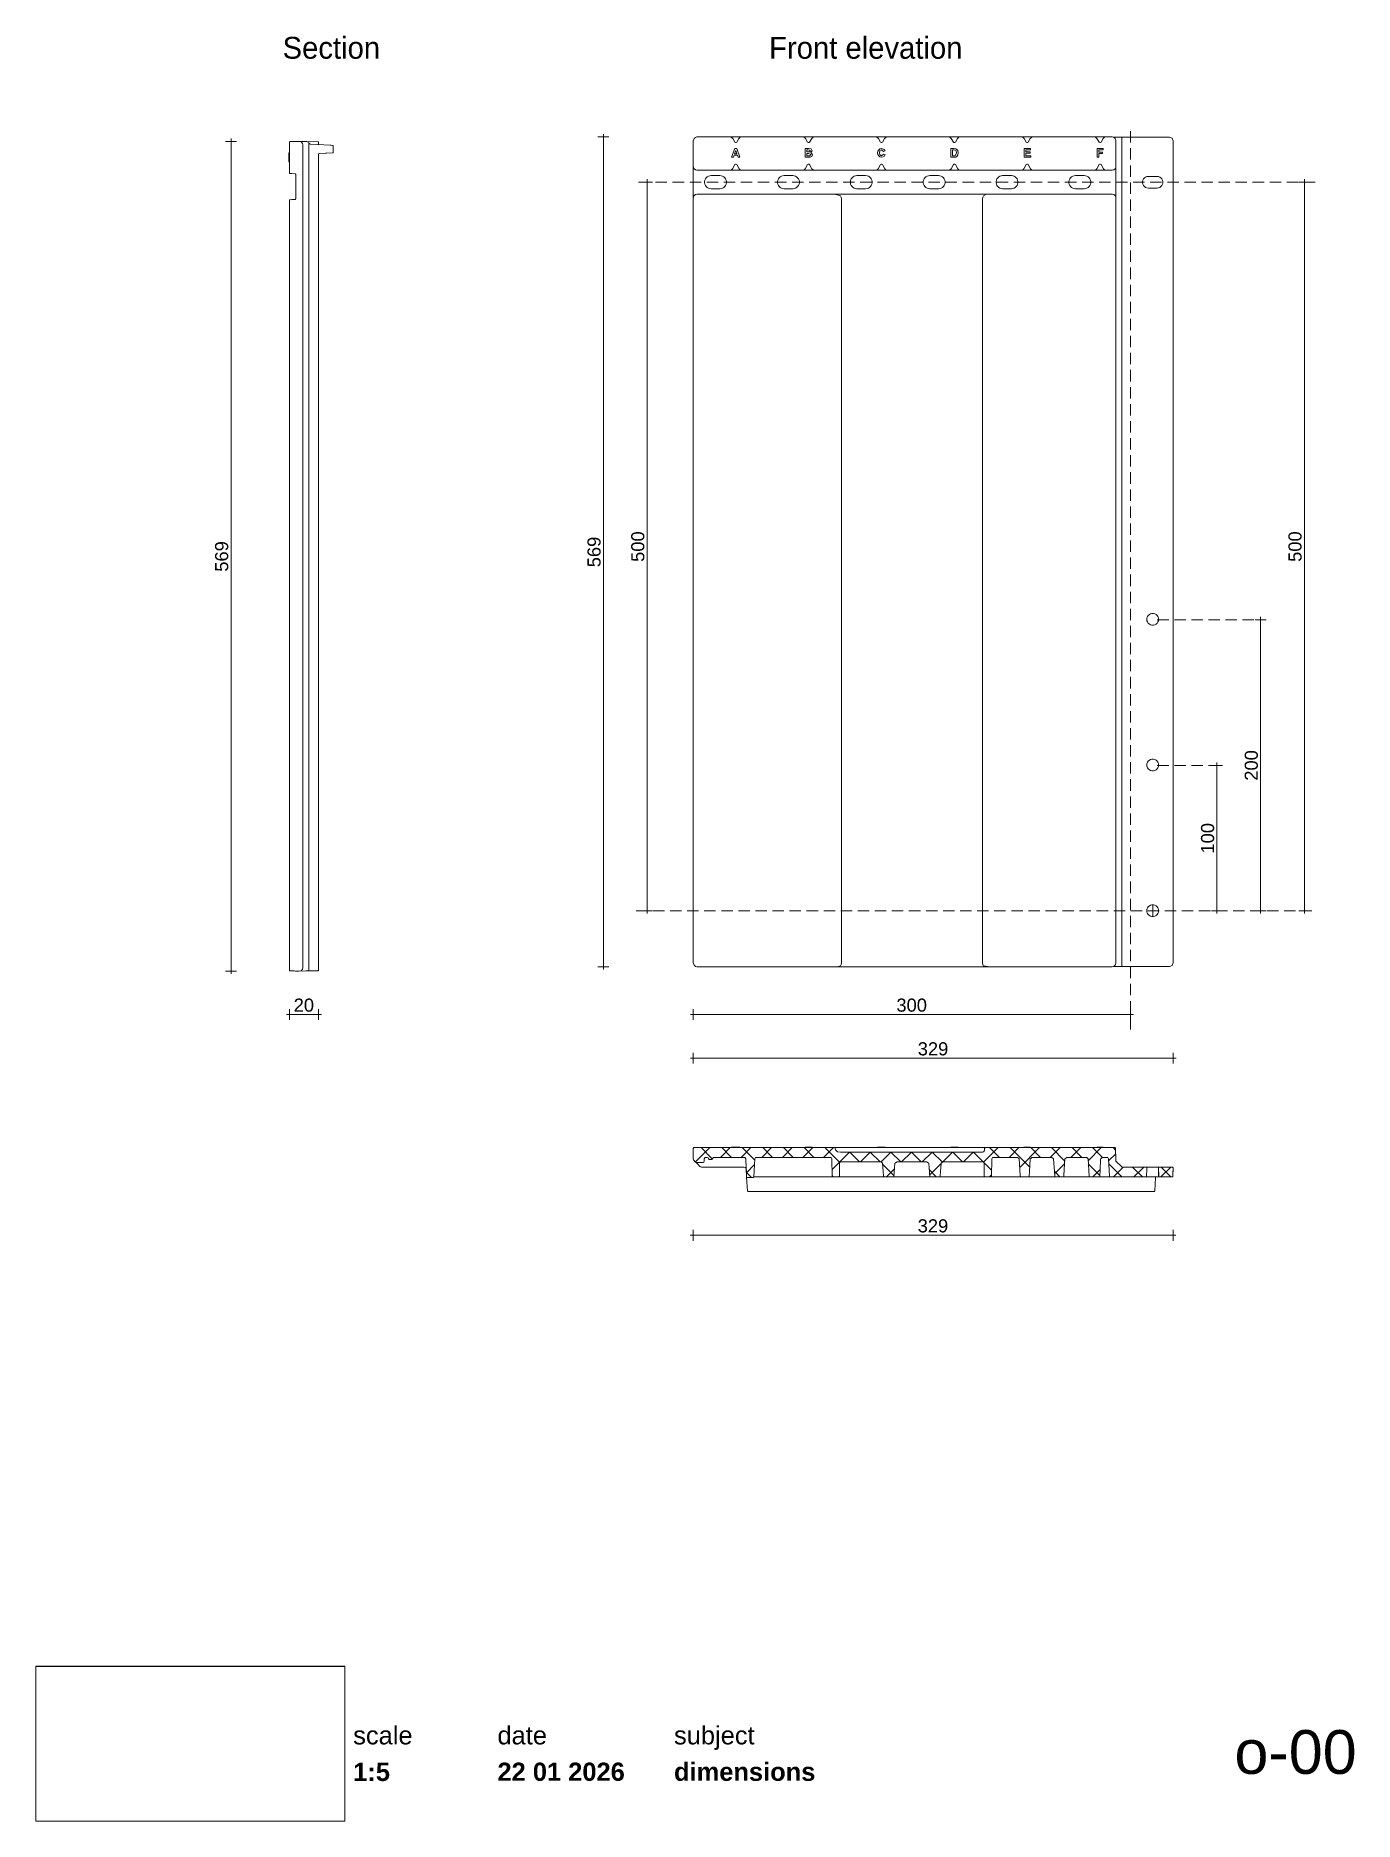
# Paper-space layout 'o-00 dimensions' of a CAD drawing. Header units: millimetres. Extents: x 14 to 195, y 11 to 256.
import ezdxf
from ezdxf.xclip import XClip

# ---------------------------------------------------------------- set-up
doc = ezdxf.new("R2010")
doc.units = ezdxf.units.MM
doc.header["$MEASUREMENT"] = 0
doc.header["$XCLIPFRAME"] = 0
doc.linetypes.add('B0701', pattern=[2.3412, 1.56, -0.7812])
doc.linetypes.add('Wipeout_Contour', pattern=[1000, 0, -1000])
for name, color, linetype in [('Dim - 1_50_100', 7, 'Continuous'), ('Info - 1_50_100', 7, 'Continuous'), ('Info - 1_5_10', 7, 'Continuous')]:
    doc.layers.add(name, color=color, linetype=linetype)
doc.styles.add('GENERATED_STYLE_1', font='HelveticaNeue.ttc')
doc.styles.add('GENERATED_STYLE_2', font='HelveticaNeue.ttc')
doc.styles.add('GENERATED_STYLE_3', font='Helvetica.ttc')
doc.styles.add('GENERATED_STYLE_4', font='')
doc.styles.get('GENERATED_STYLE_4').set_extended_font_data('Work Sans')
picture_1 = doc.add_image_def('image1.png', size_in_pixel=(317, 159))

psp = doc.layouts.new('o-00 dimensions')

# ---------------------------------------------------------------- texts
at = {"layer": 'Info - 1_5_10', "color": 2, "linetype": 'Continuous', "lineweight": 0, "char_height": 3, "style": 'GENERATED_STYLE_4'}
for s, insert, attachment_point in [('\\A1;{\\pqc;\\fWork Sans|b0|i0|c0|p0;\\W1.000000;Section}', (54.28, 253), 8), ('\\A1;{\\pql;\\fWork Sans|b0|i0|c0|p0;\\W1.000000;Front elevation}', (114.36, 253), 7)]:
    psp.add_mtext(s, dxfattribs=dict(at, insert=insert, attachment_point=attachment_point))

# ---------------------------------------------------------------- blocks, each defined once
blk = doc.blocks.new('Drawing_1_1', base_point=(-200, 60))
at = {"color": 2, "linetype": 'Continuous', "lineweight": 0}
for s, insert, char_height, attachment_point, style in [('\\A1;{\\pql;\\fHelvetica Neue|b0|i0|c0|p0;\\W1.000000;scale}', (57.28, 24.14), 2.5, 1, 'GENERATED_STYLE_1'), ('\\A1;{\\pql;\\fHelvetica Neue|b0|i0|c0|p0;\\W1.000000;date}', (77.08, 24.14), 2.5, 1, 'GENERATED_STYLE_1'), ('\\A1;{\\pql;\\fHelvetica Neue|b0|i0|c0|p0;\\W1.000000;subject}', (101.31, 24.14), 2.5, 1, 'GENERATED_STYLE_1'), ('\\A1;{\\pqr;\\fHelvetica Neue|b0|i0|c0|p0;\\W1.000000;o-00}', (195, 23.6), 6, 3, 'GENERATED_STYLE_1'), ('\\A1;{\\pql;\\fHelvetica Neue|b1|i0|c0|p0;\\W1.000000;1:5}', (57.28, 19.12), 2.5, 1, 'GENERATED_STYLE_2'), ('\\A1;{\\pql;\\fHelvetica Neue|b1|i0|c0|p0;\\W1.000000;22 01 2026}', (77.08, 19.14), 2.5, 1, 'GENERATED_STYLE_2'), ('\\A1;{\\pql;\\fHelvetica Neue|b1|i0|c0|p0;\\W1.000000;dimensions}', (101.31, 19.14), 2.5, 1, 'GENERATED_STYLE_2')]:
    blk.add_mtext(s, dxfattribs=dict(at, insert=insert, char_height=char_height, attachment_point=attachment_point, style=style))
at = {"color": 254, "linetype": 'Wipeout_Contour', "lineweight": 0, "ltscale": 174.062972}
blk.add_wipeout([(13.71, 11.09), (56.11, 11.09), (56.11, 32.35), (13.71, 32.35)], dxfattribs=at)
at = {"color": 9, "lineweight": 0}
image = blk.add_image(picture_1, insert=(13.71, 11.09), size_in_units=(42.4, 21.27), dxfattribs=at)
image.set_boundary_path([(-0.5, -0.5), (316.5, 158.5)])
blk = doc.blocks.new('Drawing_2_1', base_point=(-3744.62, 791.38))
at = {"color": 254, "linetype": 'Wipeout_Contour', "lineweight": 0, "ltscale": 849.932872}
blk.add_wipeout([(28.07, 79.33), (192.51, 79.33), (192.51, 245.01), (28.07, 245.01)], dxfattribs=at)
at = {"layer": 'Info - 1_50_100', "linetype": 'Continuous', "lineweight": 0, "true_color": 0x99a3a6}
h = blk.add_hatch(dxfattribs=at)
h.set_pattern_fill('960_Kruis_100_0001', color=253, style=0, pattern_type=2)
h.set_pattern_definition([(45, (135.3133, 101.5511), (-1.41421, 1.41421), []), (135, (135.3133, 101.5511), (1.41421, 1.41421), [])])
h.paths.add_polyline_path([(103.94, 102.04), (103.95, 101.96), (103.98, 101.89), (104.02, 101.83), (104.27, 101.59), (104.33, 101.54), (104.4, 101.51), (104.48, 101.5), (105.15, 101.5), (105.3, 101.53), (105.4, 101.59), (105.45, 101.71), (105.46, 102.03), (105.49, 102.12), (105.54, 102.17), (105.56, 102.19), (105.62, 102.21), (105.63, 102.21), (105.66, 102.22), (105.88, 102.22), (105.98, 102.16), (106.05, 102.09), (106.07, 102.03), (106.07, 102.01), (106.09, 101.96), (106.13, 101.93), (106.17, 101.92), (106.45, 101.92), (106.5, 101.93), (106.54, 101.96), (106.55, 102.01), (106.55, 102.03), (106.75, 102.22), (110.95, 102.22), (111.05, 102.19), (111.12, 102.12), (111.15, 102.03), (111.28, 99.46), (112.19, 99.46), (112.28, 99.56), (112.41, 102.03), (112.44, 102.12), (112.51, 102.19), (112.61, 102.22), (112.64, 102.22), (122.76, 102.22), (122.86, 102.19), (122.93, 102.12), (122.96, 102.03), (123, 99.65), (123.01, 99.61), (123.05, 99.57), (123.1, 99.56), (123.91, 99.56), (123.96, 99.57), (123.99, 99.6), (124.01, 99.65), (124.04, 100.23), (124.03, 101.42), (124.06, 101.52), (124.14, 101.59), (124.23, 101.62), (124.3, 101.62), (129.64, 101.62), (129.82, 101.5), (129.92, 101.43), (130.01, 100.28), (130.06, 99.65), (130.06, 99.63), (130.08, 99.6), (130.1, 99.59), (130.13, 99.57), (130.15, 99.57), (130.2, 99.56), (130.56, 99.56), (131.36, 99.56), (131.38, 99.56), (131.43, 99.57), (131.44, 99.58), (131.48, 99.6), (131.48, 99.62), (131.5, 99.65), (131.53, 100.13), (131.63, 101.43), (131.71, 101.48), (131.92, 101.62), (135.98, 101.62), (136.19, 101.48), (136.26, 101.43), (136.36, 100.13), (136.4, 99.65), (136.41, 99.62), (136.42, 99.6), (136.46, 99.58), (136.47, 99.57), (136.52, 99.56), (136.54, 99.56), (137.33, 99.56), (137.7, 99.56), (137.75, 99.57), (137.77, 99.57), (137.8, 99.59), (137.82, 99.6), (137.83, 99.63), (137.84, 99.65), (137.89, 100.28), (137.97, 101.43), (138.08, 101.5), (138.26, 101.62), (143.6, 101.62), (143.66, 101.62), (143.76, 101.59), (143.83, 101.52), (143.86, 101.43), (143.89, 99.65), (143.99, 99.56), (143.99, 99.55), (144.8, 99.55), (144.9, 99.65), (144.94, 102.02), (144.97, 102.12), (145.04, 102.19), (145.14, 102.22), (145.22, 102.22), (148.43, 102.22), (148.57, 102.11), (148.67, 102.03), (148.77, 100.59), (148.83, 99.65), (148.84, 99.62), (148.84, 99.6), (148.86, 99.59), (148.89, 99.57), (148.91, 99.57), (148.94, 99.56), (149.63, 99.56), (149.93, 99.56), (149.95, 99.56), (149.99, 99.57), (150, 99.58), (150.03, 99.6), (150.04, 99.62), (150.05, 99.65), (150.09, 100.3), (150.2, 102.03), (150.26, 102.08), (150.44, 102.22), (153.16, 102.22), (153.35, 102.08), (153.41, 102.03), (153.52, 100.3), (153.56, 99.65), (153.57, 99.64), (153.58, 99.6), (153.59, 99.59), (153.63, 99.57), (153.64, 99.57), (153.69, 99.56), (153.99, 99.56), (154.69, 99.56), (154.71, 99.56), (154.75, 99.57), (154.76, 99.58), (154.79, 99.6), (154.8, 99.62), (154.81, 99.65), (154.87, 100.59), (154.96, 102.03), (155.07, 102.11), (155.21, 102.22), (157.97, 102.22), (158.13, 102.04), (158.27, 99.65), (158.29, 99.6), (158.32, 99.57), (158.37, 99.56), (158.82, 99.56), (159.35, 99.56), (159.64, 99.56), (159.65, 99.56), (159.69, 99.57), (159.7, 99.58), (159.72, 99.6), (159.73, 99.62), (159.74, 99.65), (159.78, 100.46), (159.86, 102.03), (159.93, 102.09), (160.06, 102.22), (160.45, 102.22), (160.74, 102.22), (160.83, 102.19), (160.91, 102.12), (160.94, 102.03), (161.02, 100.46), (161.06, 99.65), (161.07, 99.62), (161.07, 99.6), (161.1, 99.58), (161.11, 99.57), (161.16, 99.56), (166.16, 99.56), (166.17, 99.75), (166.17, 99.84), (166.17, 99.94), (166.17, 100.04), (166.18, 100.13), (166.18, 100.23), (166.18, 100.32), (166.18, 100.42), (166.18, 100.51), (166.18, 100.61), (166.19, 100.71), (166.18, 100.9), (166.12, 100.9), (163.72, 100.9), (163.7, 100.9), (162.77, 100.9), (162.71, 100.95), (161.95, 101.71), (161.95, 101.77), (161.95, 101.83), (161.92, 103.46), (161.92, 103.47), (161.91, 103.51), (161.87, 103.54), (161.83, 103.56), (145.26, 103.56), (144.04, 103.56), (144, 103.55), (143.96, 103.51), (143.94, 103.47), (143.93, 103.26), (143.93, 103.24), (143.93, 103.23), (143.89, 103.1), (143.88, 103.09), (143.86, 103.07), (143.78, 102.99), (143.77, 102.99), (143.63, 102.96), (128.75, 102.96), (125.59, 102.96), (124.26, 102.96), (124.23, 102.96), (124.15, 102.96), (123.77, 102.98), (123.47, 103.24), (123.45, 103.46), (123.45, 103.51), (123.45, 103.54), (123.45, 103.56), (122.5, 103.56), (104.45, 103.56), (104.05, 103.56), (104, 103.54), (103.97, 103.51), (103.95, 103.46), (103.93, 102.22)])
h = blk.add_hatch(dxfattribs=at)
h.set_pattern_fill('960_Kruis_100_0001', color=253, style=0, pattern_type=2)
h.set_pattern_definition([(45, (168.801, 100.227), (-14.142, 14.142), []), (135, (168.801, 100.227), (14.142, 14.142), [])])
h.paths.add_polyline_path([(167.8, 100.9), (167.83, 99.56), (169.64, 99.56), (169.68, 99.56), (169.73, 99.57), (169.77, 99.61), (169.78, 99.65), (169.8, 100.8), (169.79, 100.85), (169.75, 100.88), (169.7, 100.9)])
at = {"color": 9, "linetype": 'B0701', "lineweight": 0}
blk.add_line((163.95, 243.09), (163.95, 119.58), dxfattribs=at)
at = {"color": 1, "linetype": 'Continuous', "lineweight": 0}
for p, q in [((48.52, 241.58), (48.53, 241.62)), ((48.57, 241.65), (48.53, 241.62)), ((48.54, 241.62), (48.57, 241.65)), ((48.58, 241.66), (48.62, 241.67)), ((48.7, 241.67), (48.62, 241.67)), ((48.88, 241.67), (49.86, 241.69)), ((50.09, 241.68), (50.18, 241.58)), ((50.18, 241.58), (50.32, 241.41)), ((50.32, 241.41), (50.37, 241.2)), ((50.37, 128.29), (50.37, 241.2)), ((52.42, 241.64), (50.93, 241.67)), ((51.18, 241.45), (51.18, 241.52)), ((51.18, 241.16), (51.18, 241.45)), ((51.18, 128.32), (51.18, 241.16)), ((51.46, 241.3), (51.46, 241.3)), ((52.47, 241.63), (52.42, 241.64)), ((52.51, 241.59), (52.47, 241.63)), ((52.52, 241.54), (52.51, 241.59)), ((52.52, 241.54), (52.52, 241.25)), ((54.24, 241.16), (54.22, 241.16)), ((54.43, 241.15), (54.24, 241.16)), ((54.47, 241.13), (54.47, 241.13)), ((54.5, 241.1), (54.51, 241.1)), ((54.52, 241.05), (54.52, 241.05)), ((54.52, 240.21), (54.52, 240.29)), ((48.44, 240.11), (48.52, 240.11)), ((48.44, 240.11), (48.44, 238.91)), ((48.52, 238.91), (48.44, 238.91)), ((48.52, 238.91), (48.52, 239.8)), ((48.52, 238.91), (48.52, 237.73)), ((52.43, 240.01), (52.42, 240.01)), ((52.54, 239.97), (52.52, 239.92)), ((52.52, 239.92), (52.52, 237.25)), ((52.54, 239.97), (52.61, 240.02)), ((53.6, 240.07), (53.5, 240.06)), ((53.6, 240.07), (54.43, 240.11)), ((54.43, 240.11), (54.43, 240.11)), ((54.48, 240.13), (54.47, 240.13)), ((54.51, 240.17), (54.51, 240.16)), ((48.53, 237.33), (48.56, 237.3)), ((48.6, 237.28), (48.57, 237.29)), ((48.69, 237.27), (48.61, 237.28)), ((49.35, 237.23), (49.33, 237.23)), ((49.38, 237.19), (49.37, 237.2)), ((49.39, 237.15), (49.39, 237.14)), ((49.39, 237.14), (49.39, 236.42)), ((49.39, 237.14), (49.39, 236.92)), ((49.39, 237.14), (49.39, 236.97)), ((49.39, 236.97), (49.39, 236.96)), ((49.39, 236.96), (49.39, 236.96)), ((49.39, 236.96), (49.39, 236.92)), ((49.39, 236.92), (49.39, 236.91)), ((49.39, 236.91), (49.39, 236.86)), ((49.39, 236.86), (49.39, 236.84)), ((49.39, 236.86), (49.39, 236.85)), ((49.39, 236.85), (49.39, 236.74)), ((49.39, 236.74), (49.39, 236.71)), ((49.39, 236.71), (49.39, 236.7)), ((49.39, 236.37), (49.39, 236.39)), ((49.39, 236.39), (49.4, 236.36)), ((49.39, 236.31), (49.39, 236.37)), ((49.39, 236.22), (49.39, 236.31)), ((49.39, 236.09), (49.39, 236.22)), ((49.39, 235.94), (49.39, 236.09)), ((49.39, 235.76), (49.39, 235.94)), ((49.39, 235.58), (49.39, 235.76)), ((49.39, 235.39), (49.39, 235.58)), ((49.39, 235.2), (49.39, 235.39)), ((52.52, 236.44), (52.52, 236.82)), ((52.52, 236.42), (52.52, 236.37)), ((52.52, 236.37), (52.52, 236.28)), ((52.52, 236.28), (52.52, 236.16)), ((52.52, 236.16), (52.52, 236.01)), ((52.52, 236.01), (52.52, 235.85)), ((52.52, 235.85), (52.52, 235.67)), ((52.52, 235.67), (52.52, 235.48)), ((52.52, 235.48), (52.52, 235.3)), ((48.52, 233.61), (48.53, 233.64)), ((48.52, 233.46), (48.52, 233.19)), ((48.52, 233.19), (48.52, 164.82)), ((48.54, 233.65), (48.57, 233.67)), ((48.61, 233.69), (48.58, 233.68)), ((48.85, 233.7), (49.3, 233.72)), ((48.99, 233.71), (49.3, 233.72)), ((49.17, 233.72), (49.3, 233.72)), ((49.27, 233.72), (49.24, 233.72)), ((49.3, 233.72), (49.27, 233.72)), ((49.31, 233.73), (49.3, 233.72)), ((49.35, 233.75), (49.35, 233.74)), ((49.38, 233.79), (49.38, 233.78)), ((49.39, 235.03), (49.39, 235.2)), ((49.39, 234.88), (49.39, 235.03)), ((49.39, 234.75), (49.39, 234.88)), ((49.39, 234.66), (49.39, 234.75)), ((49.39, 234.6), (49.39, 234.66)), ((49.39, 234.58), (49.39, 234.6)), ((49.4, 234.61), (49.41, 234.63)), ((52.52, 235.3), (52.52, 235.12)), ((52.52, 235.12), (52.52, 234.95)), ((52.52, 234.95), (52.52, 234.81)), ((52.52, 234.81), (52.52, 234.69)), ((52.52, 234.69), (52.52, 234.6)), ((52.52, 234.6), (52.52, 234.55)), ((52.52, 234.55), (52.52, 234.53)), ((52.52, 234.53), (52.52, 234.15)), ((52.52, 233.72), (52.52, 229.45)), ((52.52, 229.45), (52.52, 229.25)), ((52.52, 228.89), (52.52, 229.25)), ((52.52, 228.24), (52.52, 228.43)), ((52.52, 228.24), (52.52, 209.45)), ((52.52, 209.25), (52.52, 209.45)), ((52.52, 208.43), (52.52, 208.79)), ((52.52, 208.24), (52.52, 208.43)), ((52.52, 208.24), (52.52, 189.45)), ((52.52, 189.45), (52.52, 189.25)), ((52.52, 189.25), (52.52, 188.89)), ((52.52, 188.44), (52.52, 188.24)), ((52.52, 188.24), (52.52, 169.45)), ((52.52, 169.25), (52.52, 169.45)), ((52.52, 169.25), (52.52, 168.44)), ((52.52, 168.24), (52.52, 168.44)), ((52.52, 168.24), (52.52, 149.45)), ((52.52, 149.25), (52.52, 149.45)), ((52.52, 149.25), (52.52, 148.89)), ((52.52, 148.24), (52.52, 148.44)), ((52.52, 128.95), (52.52, 148.24)), ((167.01, 135.29), (167.01, 136.9)), ((48.52, 128.05), (48.52, 128.32)), ((48.52, 127.92), (48.53, 127.89)), ((48.53, 127.87), (48.56, 127.84)), ((48.57, 127.83), (48.6, 127.82)), ((48.57, 127.83), (48.62, 127.82)), ((49.36, 127.8), (49.18, 127.81)), ((49.86, 127.8), (49.36, 127.8)), ((50.09, 127.8), (50.18, 127.9)), ((50.18, 127.9), (50.32, 128.07)), ((50.32, 128.07), (50.37, 128.29)), ((51.18, 128.04), (51.18, 128.32)), ((51.18, 127.92), (51.18, 128.04)), ((51.18, 127.92), (51.19, 127.87)), ((51.19, 127.87), (51.23, 127.83)), ((51.23, 127.83), (51.28, 127.82)), ((52.31, 127.84), (52.18, 127.84)), ((52.31, 127.84), (52.42, 127.84)), ((52.42, 127.84), (52.47, 127.85)), ((52.47, 127.85), (52.47, 127.85)), ((52.5, 127.89), (52.51, 127.89)), ((52.52, 128.75), (52.52, 128.95)), ((52.52, 128.08), (52.52, 128.32)), ((52.52, 128.26), (52.52, 128.08)), ((52.52, 127.94), (52.52, 128.08)), ((103.97, 103.5), (103.96, 103.5)), ((103.98, 103.52), (103.97, 103.51)), ((104.02, 103.55), (104.01, 103.55)), ((119.26, 103.56), (122.5, 103.56)), ((128.75, 102.96), (125.59, 102.96)), ((143.77, 102.99), (143.74, 102.99)), ((143.88, 103.09), (143.86, 103.07)), ((143.92, 103.21), (143.93, 103.23)), ((143.94, 103.47), (143.95, 103.47)), ((143.96, 103.51), (143.97, 103.52)), ((144, 103.55), (144.01, 103.55)), ((148.17, 103.56), (145.26, 103.56)), ((161.83, 103.55), (161.83, 103.56)), ((161.91, 103.51), (161.9, 103.52)), ((161.92, 103.47), (161.92, 103.46)), ((103.93, 102.21), (103.93, 102.18)), ((103.94, 102.02), (103.94, 102.03)), ((103.97, 101.89), (103.97, 101.91)), ((103.98, 101.89), (103.99, 101.88)), ((104.27, 101.59), (104.3, 101.56)), ((104.27, 101.59), (104.34, 101.52)), ((104.37, 101.52), (104.33, 101.54)), ((104.34, 101.52), (104.53, 101.33)), ((104.44, 101.5), (104.48, 101.5)), ((104.87, 100.99), (104.53, 101.33)), ((104.93, 100.94), (104.87, 100.99)), ((105, 100.91), (104.93, 100.94)), ((105.08, 100.9), (105, 100.91)), ((110.92, 100.9), (105.08, 100.9)), ((105.22, 101.52), (105.15, 101.5)), ((105.3, 101.53), (105.4, 101.59)), ((105.45, 101.71), (105.4, 101.59)), ((105.45, 101.81), (105.46, 102.03)), ((105.45, 101.71), (105.45, 101.78)), ((105.46, 102.03), (105.48, 102.09)), ((105.49, 102.12), (105.54, 102.17)), ((105.49, 102.12), (105.49, 102.12)), ((105.57, 102.19), (105.56, 102.19)), ((105.62, 102.21), (105.57, 102.19)), ((106.17, 101.92), (106.45, 101.92)), ((106.36, 101.92), (106.45, 101.92)), ((109.72, 102.22), (107.24, 102.22)), ((111.11, 100.82), (110.92, 100.9)), ((110.95, 102.22), (111.01, 102.2)), ((111.05, 102.19), (111.09, 102.15)), ((111.12, 102.12), (111.14, 102.06)), ((111.22, 100.61), (111.14, 100.79)), ((112.28, 99.56), (112.41, 102.03)), ((115.98, 102.22), (122.67, 102.22)), ((157.97, 102.22), (158.13, 102.04)), ((158.13, 102.04), (158.27, 99.65)), ((160.45, 102.22), (160.74, 102.22)), ((166.18, 100.9), (166.21, 100.9)), ((166.18, 100.51), (166.18, 100.61)), ((166.21, 100.9), (166.28, 100.9)), ((166.28, 100.9), (166.39, 100.9)), ((166.39, 100.9), (166.53, 100.9)), ((166.53, 100.9), (166.71, 100.9)), ((166.71, 100.9), (166.9, 100.9)), ((166.9, 100.9), (167.09, 100.9)), ((167.09, 100.9), (167.28, 100.9)), ((167.28, 100.9), (167.45, 100.9)), ((167.45, 100.9), (167.6, 100.9)), ((167.6, 100.9), (167.71, 100.9)), ((167.71, 100.9), (167.78, 100.9)), ((167.78, 100.9), (167.8, 100.9)), ((169.75, 100.88), (169.74, 100.89)), ((169.78, 100.85), (169.78, 100.85)), ((169.8, 100.8), (169.8, 100.81)), ((111.27, 99.77), (111.27, 99.77)), ((111.27, 99.74), (111.27, 99.74)), ((111.27, 99.72), (111.27, 99.72)), ((111.27, 99.72), (111.27, 99.72)), ((111.27, 99.72), (111.27, 99.72)), ((112.28, 99.56), (112.38, 99.56)), ((112.38, 99.56), (122.9, 99.56)), ((122.9, 99.56), (123.1, 99.56)), ((123.06, 99.57), (123.1, 99.56)), ((123.91, 99.56), (123.94, 99.57)), ((123.91, 99.56), (124.03, 99.56)), ((124.03, 99.56), (124.25, 99.56)), ((124.25, 99.56), (130.2, 99.56)), ((130.56, 99.56), (131.36, 99.56)), ((131.36, 99.56), (133.81, 99.56)), ((133.81, 99.56), (134.09, 99.56)), ((134.09, 99.56), (136.54, 99.56)), ((137.33, 99.56), (136.54, 99.56)), ((137.7, 99.56), (143.65, 99.56)), ((143.65, 99.56), (143.87, 99.56)), ((143.87, 99.56), (143.99, 99.56)), ((148.94, 99.56), (144.81, 99.56)), ((149.93, 99.56), (151.6, 99.56)), ((151.6, 99.56), (151.92, 99.56)), ((151.92, 99.56), (153.69, 99.56)), ((158.01, 99.56), (154.69, 99.56)), ((158.01, 99.56), (158.23, 99.56)), ((158.23, 99.56), (158.37, 99.56)), ((158.27, 99.65), (158.29, 99.6)), ((158.29, 99.6), (158.32, 99.57)), ((158.32, 99.57), (158.37, 99.56)), ((158.37, 99.56), (158.82, 99.56)), ((159.35, 99.56), (159.64, 99.56)), ((159.64, 99.56), (160.96, 99.56)), ((160.96, 99.56), (161.16, 99.56)), ((161.07, 99.6), (161.1, 99.58)), ((161.16, 99.56), (161.11, 99.57)), ((161.16, 99.56), (166.16, 99.56)), ((166.16, 99.56), (166.18, 99.56)), ((166.17, 100.04), (166.17, 99.94)), ((166.17, 99.75), (166.17, 99.84)), ((166.18, 100.32), (166.18, 100.42)), ((166.18, 100.13), (166.18, 100.23)), ((166.18, 99.56), (166.24, 99.56)), ((166.24, 99.56), (166.24, 99.56)), ((166.24, 99.56), (166.34, 99.56)), ((166.35, 99.56), (166.34, 99.56)), ((166.35, 99.56), (166.47, 99.56)), ((166.49, 99.56), (166.47, 99.56)), ((166.49, 99.56), (166.56, 99.56)), ((166.56, 99.56), (166.63, 99.56)), ((166.65, 99.56), (166.56, 99.56)), ((166.65, 99.56), (166.73, 99.56)), ((166.73, 99.56), (166.81, 99.56)), ((166.83, 99.56), (166.73, 99.56)), ((166.83, 99.56), (166.92, 99.56)), ((167.02, 99.56), (166.92, 99.56)), ((166.92, 99.56), (166.99, 99.56)), ((166.99, 99.56), (167.02, 99.56)), ((167.02, 99.56), (167.1, 99.56)), ((167.21, 99.56), (167.1, 99.56)), ((167.18, 99.56), (167.21, 99.56)), ((167.21, 99.56), (167.29, 99.56)), ((167.38, 99.56), (167.29, 99.56)), ((167.35, 99.56), (167.38, 99.56)), ((167.38, 99.56), (167.46, 99.56)), ((167.54, 99.56), (167.46, 99.56)), ((167.51, 99.56), (167.54, 99.56)), ((167.54, 99.56), (167.6, 99.56)), ((167.67, 99.56), (167.6, 99.56)), ((167.64, 99.56), (167.67, 99.56)), ((167.67, 99.56), (167.71, 99.56)), ((167.76, 99.56), (167.71, 99.56)), ((167.74, 99.56), (167.76, 99.56)), ((167.76, 99.56), (167.79, 99.56)), ((167.81, 99.56), (167.79, 99.56)), ((167.81, 99.56), (167.81, 99.56)), ((167.81, 99.56), (167.82, 99.56)), ((169.4, 99.56), (169.4, 99.56)), ((169.68, 99.56), (169.69, 99.56)), ((169.76, 99.6), (169.76, 99.6)), ((169.78, 99.9), (169.78, 99.73)), ((169.78, 99.65), (169.78, 99.64))]:
    blk.add_line(p, q, dxfattribs=at)
at = {"color": 2, "linetype": 'Continuous', "lineweight": 0}
for p, q in [((54.52, 241.05), (54.52, 241.05)), ((54.43, 240.11), (54.43, 240.11)), ((49.39, 236.92), (49.39, 236.92)), ((49.39, 236.85), (49.39, 236.84)), ((143.94, 103.47), (143.94, 103.46)), ((161.83, 103.56), (161.82, 103.56)), ((103.94, 102.04), (103.94, 102.03)), ((103.98, 101.89), (103.98, 101.89)), ((104.06, 101.79), (104.06, 101.79)), ((104.08, 101.77), (104.09, 101.76)), ((124.3, 101.62), (129.64, 101.62)), ((131.92, 101.62), (135.98, 101.62)), ((138.26, 101.62), (143.6, 101.62)), ((145.22, 102.22), (148.43, 102.22)), ((150.44, 102.22), (153.16, 102.22)), ((155.21, 102.22), (157.97, 102.22)), ((169.2, 100.9), (169.19, 100.9)), ((169.41, 100.9), (169.41, 100.9)), ((169.61, 100.9), (169.61, 100.9)), ((169.8, 100.8), (169.8, 100.8)), ((111.26, 99.99), (111.26, 99.98)), ((111.26, 99.82), (111.26, 99.82)), ((111.27, 99.72), (111.27, 99.72)), ((111.27, 99.72), (111.27, 99.72)), ((169.19, 99.56), (169.19, 99.56)), ((169.6, 99.56), (169.6, 99.56)), ((169.68, 99.56), (169.68, 99.56))]:
    blk.add_line(p, q, dxfattribs=at)
at = {"color": 9, "linetype": 'Continuous', "lineweight": 0}
for p, q in [((103.96, 103.5), (103.95, 103.46)), ((104, 103.54), (103.98, 103.52)), ((104.05, 103.56), (104.02, 103.55)), ((104.05, 103.56), (119.26, 103.56)), ((109.19, 103.56), (109.19, 103.64)), ((109.19, 103.64), (109.44, 103.64)), ((109.44, 103.64), (109.54, 103.64)), ((110, 103.64), (109.54, 103.64)), ((110, 103.64), (110.1, 103.64)), ((110.34, 103.64), (110.1, 103.64)), ((110.34, 103.56), (110.34, 103.64)), ((119.29, 103.64), (119.29, 103.56)), ((119.29, 103.64), (119.7, 103.64)), ((119.7, 103.64), (119.99, 103.64)), ((119.99, 103.64), (120.2, 103.64)), ((120.2, 103.64), (120.29, 103.64)), ((120.29, 103.56), (120.29, 103.64)), ((123.45, 103.56), (123.45, 103.54)), ((123.45, 103.54), (123.45, 103.51)), ((123.45, 103.51), (123.45, 103.46)), ((123.47, 103.24), (123.45, 103.46)), ((123.77, 102.98), (123.47, 103.24)), ((123.77, 102.98), (124.15, 102.96)), ((128.96, 103.56), (123.86, 103.56)), ((124.23, 102.96), (124.15, 102.96)), ((124.26, 102.96), (124.23, 102.96)), ((143.63, 102.96), (128.75, 102.96)), ((129.16, 103.56), (128.96, 103.56)), ((129.31, 103.56), (129.16, 103.56)), ((129.24, 103.64), (129.24, 103.56)), ((129.28, 103.64), (129.24, 103.64)), ((129.38, 103.64), (129.28, 103.64)), ((129.63, 103.56), (129.31, 103.56)), ((129.55, 103.64), (129.38, 103.64)), ((129.79, 103.64), (129.55, 103.64)), ((129.71, 103.56), (129.63, 103.56)), ((129.71, 103.56), (129.82, 103.56)), ((129.79, 103.64), (130.11, 103.64)), ((129.82, 103.56), (129.9, 103.56)), ((129.9, 103.56), (130.23, 103.56)), ((130.11, 103.64), (130.29, 103.64)), ((130.37, 103.56), (130.23, 103.56)), ((130.29, 103.64), (130.29, 103.56)), ((130.57, 103.56), (130.37, 103.56)), ((138.96, 103.56), (130.57, 103.56)), ((139.16, 103.56), (138.96, 103.56)), ((139.31, 103.56), (139.16, 103.56)), ((139.29, 103.56), (139.29, 103.64)), ((139.74, 103.64), (139.29, 103.64)), ((139.63, 103.56), (139.31, 103.56)), ((139.71, 103.56), (139.63, 103.56)), ((139.82, 103.56), (139.71, 103.56)), ((139.74, 103.64), (139.96, 103.64)), ((139.9, 103.56), (139.82, 103.56)), ((140.23, 103.56), (139.9, 103.56)), ((139.96, 103.64), (140.13, 103.64)), ((140.13, 103.64), (140.25, 103.64)), ((140.37, 103.56), (140.23, 103.56)), ((140.25, 103.64), (140.29, 103.64)), ((140.29, 103.64), (140.29, 103.56)), ((140.57, 103.56), (140.37, 103.56)), ((144.04, 103.56), (140.57, 103.56)), ((143.74, 102.99), (143.63, 102.96)), ((143.86, 103.07), (143.78, 102.99)), ((143.89, 103.1), (143.92, 103.21)), ((143.95, 103.47), (143.96, 103.51)), ((143.97, 103.52), (143.99, 103.54)), ((144.01, 103.55), (144.04, 103.56)), ((161.82, 103.56), (148.17, 103.56)), ((149.34, 103.56), (149.34, 103.64)), ((150.24, 103.64), (149.34, 103.64)), ((150.24, 103.56), (150.24, 103.64)), ((159.38, 103.64), (159.61, 103.64)), ((159.38, 103.56), (159.38, 103.64)), ((160.12, 103.64), (159.61, 103.64)), ((160.12, 103.64), (160.2, 103.64)), ((160.2, 103.56), (160.2, 103.64)), ((161.87, 103.54), (161.83, 103.55)), ((161.9, 103.52), (161.87, 103.54)), ((161.91, 103.51), (161.92, 103.47)), ((103.93, 102.18), (103.94, 102.04)), ((103.95, 101.96), (103.94, 102.02)), ((103.97, 101.91), (103.95, 101.96)), ((103.99, 101.88), (104.02, 101.83)), ((111.14, 100.79), (111.11, 100.82)), ((112.44, 102.12), (112.41, 102.03)), ((112.51, 102.19), (112.44, 102.12)), ((112.51, 102.19), (112.61, 102.22)), ((122.67, 102.22), (122.76, 102.22)), ((122.86, 102.19), (122.76, 102.22)), ((122.93, 102.12), (122.86, 102.19)), ((122.93, 102.12), (122.96, 102.03)), ((122.96, 102.03), (122.96, 102.02)), ((123, 99.65), (122.96, 102.02)), ((124.02, 100.62), (124.02, 100.62)), ((124.06, 101.52), (124.03, 101.43)), ((124.03, 101.43), (124.03, 101.42)), ((124.14, 101.59), (124.06, 101.52)), ((124.14, 101.59), (124.23, 101.62)), ((124.3, 101.62), (124.23, 101.62)), ((143.66, 101.62), (143.6, 101.62)), ((143.76, 101.59), (143.66, 101.62)), ((143.83, 101.52), (143.76, 101.59)), ((143.86, 101.43), (143.83, 101.52)), ((143.86, 101.43), (143.86, 101.42)), ((143.89, 99.65), (143.86, 101.42)), ((143.88, 100.62), (143.88, 100.62)), ((144.9, 99.65), (144.94, 102.02)), ((144.91, 100.62), (144.91, 100.62)), ((144.94, 102.03), (144.97, 102.12)), ((144.94, 102.03), (144.94, 102.02)), ((144.97, 102.12), (145.04, 102.19)), ((145.14, 102.22), (145.04, 102.19)), ((145.22, 102.22), (145.14, 102.22)), ((160.83, 102.19), (160.74, 102.22)), ((160.83, 102.19), (160.91, 102.12)), ((160.94, 102.03), (160.91, 102.12)), ((169.74, 100.89), (169.7, 100.9)), ((169.78, 100.85), (169.75, 100.88)), ((169.8, 100.8), (169.78, 99.9)), ((169.8, 100.81), (169.79, 100.85)), ((111.28, 99.61), (111.27, 99.65)), ((111.28, 99.46), (111.28, 99.61)), ((111.43, 99.47), (111.28, 99.46)), ((111.28, 99.46), (111.38, 97.65)), ((111.78, 99.46), (111.43, 99.47)), ((111.78, 99.46), (112.19, 99.46)), ((112.19, 99.46), (112.28, 99.56)), ((123, 99.65), (123.01, 99.61)), ((123.01, 99.61), (123.05, 99.57)), ((143.89, 99.65), (143.99, 99.56)), ((143.98, 99.56), (143.99, 99.55)), ((143.99, 99.56), (143.99, 99.55)), ((144.8, 99.55), (143.99, 99.55)), ((144.8, 99.55), (144.9, 99.65)), ((167.3, 97.65), (167.39, 99.46)), ((167.45, 99.56), (167.39, 99.46)), ((169.69, 99.56), (169.73, 99.57)), ((169.73, 99.57), (169.76, 99.6)), ((169.78, 99.64), (169.77, 99.61)), ((111.39, 97.6), (111.38, 97.65)), ((111.43, 97.57), (111.39, 97.6)), ((111.48, 97.56), (111.43, 97.57)), ((111.6, 97.56), (111.48, 97.56)), ((111.88, 97.56), (111.6, 97.56)), ((166.8, 97.56), (111.88, 97.56)), ((166.8, 97.57), (166.8, 97.56)), ((166.8, 97.56), (167.08, 97.56)), ((167.08, 97.56), (167.2, 97.56)), ((167.25, 97.57), (167.2, 97.56)), ((167.28, 97.6), (167.25, 97.57)), ((167.3, 97.65), (167.28, 97.6))]:
    blk.add_line(p, q, dxfattribs=at)
at = {"color": 2, "linetype": 'Continuous', "lineweight": 0, "flags": 128}
for points in [[(48.53, 241.62), (48.52, 241.58), (48.52, 241.57), (48.52, 240.5), (48.52, 239.8), (48.52, 238.91), (48.52, 237.73), (48.52, 237.38), (48.52, 237.37), (48.53, 237.33)], [(48.57, 241.65), (48.54, 241.62), (48.53, 241.62)], [(54.47, 241.13), (54.43, 241.15), (54.24, 241.16), (54.22, 241.16), (54.12, 241.16), (51.46, 241.3), (51.37, 241.33), (51.28, 241.38), (51.26, 241.4), (51.2, 241.49), (51.14, 241.57), (51.14, 241.58), (51.05, 241.64), (51.04, 241.65), (51.03, 241.65), (50.93, 241.67), (50.82, 241.67), (50.77, 241.67), (49.86, 241.69), (48.88, 241.67), (48.72, 241.67), (48.7, 241.67), (48.62, 241.67), (48.58, 241.66), (48.57, 241.65)], [(54.51, 241.1), (54.47, 241.13)], [(54.51, 240.16), (54.52, 240.21), (54.52, 240.29), (54.52, 241.05), (54.51, 241.1)], [(52.61, 240.02), (53.5, 240.06), (53.6, 240.07), (54.43, 240.11), (54.47, 240.13)], [(54.47, 240.13), (54.51, 240.16)], [(48.53, 237.33), (48.56, 237.3), (48.57, 237.29)], [(48.57, 237.29), (48.6, 237.28), (48.61, 237.28), (48.69, 237.27), (48.72, 237.27), (48.79, 237.27), (49.3, 237.24), (49.33, 237.23), (49.35, 237.23)], [(49.35, 237.23), (49.37, 237.2), (49.38, 237.19)], [(49.38, 237.19), (49.39, 237.15), (49.39, 237.14), (49.39, 236.96), (49.39, 236.92), (49.39, 236.86), (49.39, 236.84), (49.39, 236.74), (49.39, 236.71), (49.39, 236.7), (49.39, 236.42), (49.39, 236.39), (49.4, 236.36), (49.41, 236.34)], [(52.52, 236.42), (52.52, 236.44), (52.52, 236.82), (52.52, 237.25)], [(48.53, 233.64), (48.52, 233.61), (48.52, 233.59), (48.52, 233.46), (48.52, 233.19), (48.52, 164.82), (48.52, 128.32), (48.52, 128.05), (48.52, 127.92), (48.53, 127.89), (48.53, 127.87)], [(48.57, 233.67), (48.54, 233.65), (48.53, 233.64)], [(49.35, 233.74), (49.31, 233.73), (49.3, 233.72), (49.27, 233.72), (49.24, 233.72), (49.17, 233.72), (48.99, 233.71), (48.85, 233.7), (48.61, 233.69), (48.58, 233.68), (48.57, 233.67)], [(49.38, 233.78), (49.35, 233.75), (49.35, 233.74)], [(49.41, 234.63), (49.4, 234.61), (49.39, 234.58), (49.39, 233.82), (49.38, 233.79), (49.38, 233.78)], [(52.51, 233.67), (52.51, 233.7), (52.52, 233.72), (52.52, 234.15), (52.52, 234.53)], [(52.52, 228.43), (52.52, 228.89), (52.52, 229.25)], [(52.52, 208.43), (52.52, 208.79), (52.52, 209.25)], [(52.52, 188.44), (52.52, 188.89), (52.52, 189.25)], [(52.52, 148.44), (52.52, 148.89), (52.52, 149.25)], [(48.53, 127.87), (48.56, 127.84), (48.57, 127.83)], [(48.57, 127.83), (48.6, 127.82), (48.62, 127.82), (48.75, 127.82), (49.18, 127.81), (49.36, 127.8), (49.45, 127.8), (49.86, 127.8), (50.76, 127.81), (50.81, 127.81), (50.93, 127.81), (51.08, 127.82), (51.3, 127.82), (52.15, 127.84), (52.18, 127.84), (52.31, 127.84), (52.42, 127.84), (52.47, 127.85)], [(52.47, 127.85), (52.5, 127.89)], [(52.51, 127.89), (52.52, 127.94), (52.52, 128.08), (52.52, 128.26), (52.52, 128.32), (52.52, 128.75)], [(103.97, 103.51), (103.95, 103.46), (103.93, 102.3), (103.93, 102.24), (103.93, 102.22), (103.93, 102.21), (103.94, 102.04), (103.95, 101.96), (103.97, 101.89), (104.02, 101.83), (104.06, 101.79), (104.08, 101.77), (104.22, 101.63), (104.27, 101.59), (104.3, 101.56), (104.33, 101.54), (104.37, 101.52), (104.4, 101.51), (104.44, 101.5), (104.48, 101.5), (104.81, 101.5), (105.15, 101.5), (105.22, 101.52), (105.3, 101.53)], [(104, 103.54), (103.97, 103.51)], [(123.86, 103.56), (122.5, 103.56), (104.05, 103.56), (104.01, 103.55)], [(143.78, 102.99), (143.77, 102.99), (143.63, 102.96), (125.59, 102.96), (124.26, 102.96)], [(143.89, 103.1), (143.88, 103.09), (143.78, 102.99)], [(143.96, 103.51), (143.94, 103.46), (143.93, 103.26), (143.93, 103.24), (143.93, 103.23), (143.89, 103.1)], [(143.99, 103.54), (143.96, 103.51)], [(161.87, 103.54), (161.82, 103.56), (145.26, 103.56), (144.04, 103.56), (144, 103.55)], [(161.91, 103.51), (161.87, 103.54)], [(161.95, 101.71), (161.95, 101.77), (161.95, 101.83), (161.92, 103.46), (161.91, 103.51)], [(105.45, 101.78), (105.45, 101.81), (105.46, 102.03), (105.48, 102.09), (105.49, 102.12)], [(105.62, 102.21), (105.63, 102.21), (105.66, 102.22), (105.87, 102.22)], [(105.88, 102.22), (105.98, 102.16), (106.05, 102.09)], [(106.05, 102.09), (106.07, 102.03), (106.07, 102.02), (106.08, 101.98), (106.09, 101.96)], [(106.09, 101.96), (106.11, 101.94), (106.13, 101.93)], [(106.13, 101.93), (106.16, 101.92), (106.17, 101.92), (106.36, 101.92), (106.45, 101.92), (106.47, 101.92), (106.5, 101.93)], [(106.5, 101.93), (106.53, 101.95), (106.54, 101.96)], [(106.54, 101.96), (106.55, 102), (106.55, 102.01), (106.55, 102.02)], [(106.55, 102.03), (106.69, 102.15), (106.75, 102.22)], [(106.75, 102.22), (109.72, 102.22), (110.95, 102.22), (111.01, 102.2), (111.05, 102.19)], [(111.05, 102.19), (111.09, 102.15), (111.12, 102.12)], [(111.12, 102.12), (111.14, 102.06), (111.15, 102.03), (111.18, 101.46), (111.19, 101.18), (111.2, 101.03), (111.21, 100.96), (111.25, 100.13), (111.25, 100.05), (111.25, 100.01), (111.26, 99.99), (111.26, 99.82), (111.27, 99.77), (111.27, 99.74), (111.27, 99.72), (111.27, 99.65)], [(112.61, 102.22), (115.98, 102.22), (122.67, 102.22)], [(123.99, 99.6), (124, 99.64), (124.01, 99.65), (124.04, 100.23), (124.03, 101.43)], [(129.64, 101.62), (129.82, 101.5), (129.92, 101.43)], [(129.92, 101.43), (130.01, 100.28), (130.06, 99.65), (130.06, 99.63), (130.08, 99.6)], [(131.48, 99.6), (131.48, 99.62), (131.5, 99.65), (131.53, 100.13), (131.63, 101.43)], [(131.63, 101.43), (131.71, 101.48), (131.92, 101.62)], [(135.98, 101.62), (136.19, 101.48), (136.26, 101.43)], [(136.26, 101.43), (136.36, 100.13), (136.4, 99.65), (136.41, 99.62), (136.42, 99.6)], [(137.82, 99.6), (137.83, 99.63), (137.84, 99.65), (137.89, 100.28), (137.97, 101.43)], [(137.97, 101.43), (138.08, 101.5), (138.26, 101.62)], [(148.43, 102.22), (148.57, 102.11), (148.67, 102.03)], [(148.67, 102.03), (148.77, 100.59), (148.83, 99.65), (148.84, 99.62), (148.84, 99.6)], [(150.03, 99.6), (150.04, 99.62), (150.05, 99.65), (150.09, 100.3), (150.2, 102.03)], [(150.2, 102.03), (150.26, 102.08), (150.44, 102.22)], [(153.16, 102.22), (153.35, 102.08), (153.41, 102.03)], [(153.41, 102.03), (153.52, 100.3), (153.56, 99.65), (153.57, 99.64), (153.58, 99.6)], [(154.79, 99.6), (154.8, 99.62), (154.81, 99.65), (154.87, 100.59), (154.96, 102.03)], [(154.96, 102.03), (155.07, 102.11), (155.21, 102.22)], [(159.72, 99.6), (159.73, 99.62), (159.74, 99.65), (159.78, 100.46), (159.86, 102.03)], [(159.86, 102.03), (159.93, 102.09), (160.06, 102.22)], [(160.06, 102.22), (160.45, 102.22), (160.74, 102.22)], [(160.94, 102.03), (161.02, 100.46), (161.06, 99.65), (161.07, 99.62), (161.07, 99.6)], [(162.77, 100.9), (162.71, 100.95), (161.95, 101.71)], [(166.18, 100.9), (166.12, 100.9), (163.72, 100.9), (163.7, 100.9), (162.77, 100.9)], [(166.16, 99.56), (166.17, 99.75), (166.17, 99.84), (166.17, 99.94), (166.17, 100.04), (166.18, 100.13), (166.18, 100.23), (166.18, 100.32), (166.18, 100.42), (166.18, 100.51), (166.18, 100.61), (166.19, 100.71), (166.18, 100.9)], [(167.8, 100.9), (167.81, 100.71), (167.81, 100.51), (167.81, 100.32), (167.82, 100.13), (167.82, 99.94), (167.82, 99.75), (167.83, 99.56)], [(169.75, 100.88), (169.7, 100.9), (169.61, 100.9), (169.41, 100.9), (169.19, 100.9), (167.83, 100.9), (167.8, 100.9)], [(169.79, 100.85), (169.75, 100.88)], [(169.77, 99.61), (169.78, 99.65), (169.78, 99.73), (169.8, 100.8), (169.79, 100.85)], [(123.05, 99.57), (123.06, 99.57), (123.1, 99.56), (123.38, 99.56), (123.91, 99.56), (123.94, 99.57), (123.96, 99.57)], [(123.96, 99.57), (123.97, 99.58), (123.99, 99.6)], [(130.08, 99.6), (130.1, 99.59), (130.13, 99.57), (130.15, 99.57), (130.2, 99.56), (130.56, 99.56), (131.36, 99.56), (131.38, 99.56), (131.43, 99.57), (131.44, 99.58), (131.48, 99.6)], [(136.42, 99.6), (136.46, 99.58), (136.47, 99.57), (136.52, 99.56), (136.54, 99.56), (137.33, 99.56), (137.7, 99.56), (137.75, 99.57), (137.77, 99.57), (137.8, 99.59), (137.82, 99.6)], [(148.84, 99.6), (148.86, 99.59), (148.89, 99.57)], [(148.89, 99.57), (148.91, 99.57), (148.94, 99.56), (149.63, 99.56), (149.93, 99.56), (149.95, 99.56), (149.99, 99.57)], [(149.99, 99.57), (150, 99.58), (150.03, 99.6)], [(153.58, 99.6), (153.59, 99.59), (153.63, 99.57)], [(153.63, 99.57), (153.64, 99.57), (153.69, 99.56), (153.99, 99.56), (154.69, 99.56), (154.71, 99.56), (154.75, 99.57)], [(154.75, 99.57), (154.76, 99.58), (154.79, 99.6)], [(158.82, 99.56), (159.35, 99.56), (159.64, 99.56), (159.65, 99.56), (159.69, 99.57)], [(159.69, 99.57), (159.7, 99.58), (159.72, 99.6)], [(161.07, 99.6), (161.1, 99.58), (161.11, 99.57)], [(167.82, 99.56), (167.85, 99.56), (169.19, 99.56), (169.4, 99.56), (169.6, 99.56), (169.68, 99.56), (169.73, 99.57)], [(169.73, 99.57), (169.76, 99.6)]]:
    blk.add_lwpolyline(points, dxfattribs=at)
at = {"color": 1, "linetype": 'Continuous', "lineweight": 0, "flags": 128}
for points in [[(104.1, 128.55), (103.95, 128.9), (103.95, 241.8), (104.1, 242.15)], [(104.26, 242.25), (104.1, 242.15)], [(104.26, 242.25), (104.45, 242.3)], [(161.46, 242.3), (104.45, 242.3)], [(109.21, 242.24), (109.01, 242.3), (104.47, 242.3)], [(109.73, 241.52), (109.65, 241.59), (109.36, 242.1), (109.21, 242.24)], [(109.66, 240.72), (109.21, 239.52)], [(109.63, 239.99), (109.79, 240.43)], [(109.91, 240.72), (109.66, 240.72)], [(109.84, 241.52), (109.73, 241.52)], [(109.79, 240.43), (109.94, 239.99)], [(110.36, 242.24), (110.21, 242.1), (109.92, 241.59), (109.84, 241.52)], [(110.36, 239.52), (109.91, 240.72)], [(110.36, 242.24), (110.56, 242.3), (119.01, 242.3), (119.21, 242.24)], [(119.73, 241.52), (119.65, 241.59), (119.36, 242.1), (119.21, 242.24)], [(119.31, 239.52), (119.31, 240.72)], [(120.13, 240.66), (119.79, 240.72), (119.31, 240.72)], [(119.54, 240.24), (119.54, 240.52)], [(119.54, 240.52), (119.69, 240.52), (119.9, 240.51)], [(119.89, 240.24), (119.71, 240.24), (119.54, 240.24)], [(119.84, 241.52), (119.73, 241.52)], [(120.36, 242.24), (120.21, 242.1), (119.92, 241.59), (119.84, 241.52)], [(119.89, 240.24), (120.03, 240.38)], [(119.9, 240.51), (120.03, 240.38)], [(120.26, 240.42), (120.1, 240.16)], [(120.13, 240.66), (120.26, 240.42)], [(129.01, 242.3), (120.56, 242.3), (120.36, 242.24)], [(129.01, 242.3), (129.21, 242.24)], [(129.73, 241.52), (129.65, 241.59), (129.36, 242.1), (129.21, 242.24)], [(129.81, 239.52), (129.57, 239.57), (129.4, 239.69), (129.3, 239.88), (129.26, 240.11), (129.3, 240.37), (129.4, 240.55), (129.58, 240.69)], [(129.57, 240.43), (129.49, 240.13)], [(129.8, 240.53), (129.57, 240.43)], [(129.58, 240.69), (129.82, 240.73)], [(129.84, 241.52), (129.73, 241.52)], [(130.06, 240.33), (129.8, 240.53)], [(129.82, 240.73), (130.17, 240.6)], [(130.36, 242.24), (130.21, 242.1), (129.92, 241.59), (129.84, 241.52)], [(130.06, 240.33), (130.29, 240.38)], [(130.29, 240.38), (130.17, 240.6)], [(130.36, 242.24), (130.56, 242.3)], [(139.21, 242.24), (139.01, 242.3), (130.56, 242.3)], [(139.21, 242.24), (139.36, 242.1), (139.65, 241.59), (139.73, 241.52)], [(139.31, 240.72), (139.31, 239.52)], [(139.98, 240.69), (139.75, 240.72), (139.31, 240.72)], [(139.54, 239.72), (139.54, 240.52)], [(139.54, 240.52), (139.65, 240.52), (139.86, 240.51)], [(139.73, 241.52), (139.84, 241.52)], [(139.84, 241.52), (139.92, 241.59), (140.21, 242.1), (140.36, 242.24)], [(139.86, 240.51), (140.03, 240.39)], [(139.98, 240.69), (140.24, 240.46)], [(140.03, 240.39), (140.08, 240.12)], [(140.24, 240.46), (140.31, 240.11), (140.27, 239.85), (140.14, 239.64)], [(149.21, 242.24), (149.01, 242.3), (140.56, 242.3), (140.36, 242.24)], [(149.73, 241.52), (149.65, 241.59), (149.36, 242.1), (149.21, 242.24)], [(149.36, 240.72), (149.36, 239.52)], [(150.25, 240.72), (149.36, 240.72)], [(149.59, 240.52), (149.59, 240.26)], [(150.25, 240.52), (149.59, 240.52)], [(149.59, 240.26), (150.2, 240.26)], [(149.84, 241.52), (149.73, 241.52)], [(150.36, 242.24), (150.21, 242.1), (149.92, 241.59), (149.84, 241.52)], [(150.2, 240.06), (150.2, 240.26)], [(150.25, 240.52), (150.25, 240.72)], [(159.21, 242.24), (159.01, 242.3), (150.56, 242.3), (150.36, 242.24)], [(159.73, 241.52), (159.65, 241.59), (159.36, 242.1), (159.21, 242.24)], [(159.4, 239.52), (159.4, 240.72)], [(160.22, 240.72), (159.4, 240.72)], [(159.63, 240.52), (159.63, 240.23)], [(160.22, 240.52), (159.63, 240.52)], [(160.14, 240.23), (159.63, 240.23)], [(159.84, 241.52), (159.73, 241.52)], [(160.36, 242.24), (160.21, 242.1), (159.92, 241.59), (159.84, 241.52)], [(160.14, 240.23), (160.14, 240.03)], [(160.22, 240.72), (160.22, 240.52)], [(161.44, 242.3), (160.56, 242.3), (160.36, 242.24)], [(161.46, 242.3), (161.56, 242.29), (162.74, 242.27)], [(161.78, 242.19), (161.56, 242.29)], [(161.78, 242.19), (161.92, 242.02)], [(161.92, 242.02), (161.97, 241.81), (161.97, 128.9), (161.92, 128.68)], [(162.74, 242.27), (169.32, 242.27), (169.67, 242.13)], [(162.74, 242.27), (162.79, 242.17)], [(162.79, 128.53), (162.79, 242.17)], [(169.67, 242.13), (169.82, 241.77), (169.82, 128.93), (169.67, 128.58)], [(103.96, 238.34), (103.99, 238.1), (104.06, 237.91)], [(104.06, 237.91), (104.24, 237.79), (104.46, 237.75), (161.45, 237.75), (161.67, 237.79), (161.86, 237.91)], [(109.73, 238.58), (109.65, 238.51), (109.33, 237.95), (109.18, 237.81), (109.08, 237.75)], [(109.46, 239.52), (109.21, 239.52)], [(109.56, 239.79), (109.46, 239.52)], [(109.56, 239.79), (110.02, 239.79)], [(109.94, 239.99), (109.63, 239.99)], [(109.73, 238.58), (109.84, 238.58)], [(109.84, 238.58), (109.92, 238.51), (110.24, 237.95), (110.39, 237.81)], [(110.12, 239.52), (110.02, 239.79)], [(110.12, 239.52), (110.36, 239.52)], [(119.18, 237.81), (118.98, 237.75), (110.59, 237.75), (110.39, 237.81)], [(119.73, 238.58), (119.65, 238.51), (119.33, 237.95), (119.18, 237.81)], [(120.22, 239.63), (120.01, 239.53), (119.72, 239.52), (119.31, 239.52)], [(119.54, 239.72), (119.54, 240.04)], [(119.54, 240.04), (119.75, 240.04)], [(119.95, 239.72), (119.78, 239.72), (119.54, 239.72)], [(119.73, 238.58), (119.84, 238.58)], [(119.75, 240.04), (120.08, 239.88)], [(119.84, 238.58), (119.92, 238.51), (120.24, 237.95), (120.39, 237.81)], [(120.08, 239.88), (119.95, 239.72)], [(120.1, 240.16), (120.31, 239.87)], [(120.31, 239.87), (120.22, 239.63)], [(120.39, 237.81), (120.59, 237.75), (128.98, 237.75), (129.18, 237.81)], [(129.18, 237.81), (129.33, 237.95), (129.65, 238.51), (129.73, 238.58)], [(129.57, 239.83), (129.49, 240.13)], [(129.8, 239.72), (129.57, 239.83)], [(129.84, 238.58), (129.73, 238.58)], [(129.8, 239.72), (130.08, 239.96)], [(130.13, 239.61), (129.81, 239.52)], [(130.39, 237.81), (130.24, 237.95), (129.92, 238.51), (129.84, 238.58)], [(130.08, 239.96), (130.31, 239.89)], [(130.31, 239.89), (130.13, 239.61)], [(139.18, 237.81), (138.98, 237.75), (130.59, 237.75), (130.39, 237.81)], [(139.73, 238.58), (139.65, 238.51), (139.33, 237.95), (139.18, 237.81)], [(139.31, 239.52), (139.76, 239.52), (139.98, 239.54), (140.14, 239.64)], [(139.88, 239.73), (139.73, 239.72), (139.54, 239.72)], [(139.73, 238.58), (139.84, 238.58)], [(139.84, 238.58), (139.92, 238.51), (140.24, 237.95), (140.39, 237.81)], [(139.88, 239.73), (140.08, 240.12)], [(140.39, 237.81), (140.59, 237.75), (148.98, 237.75), (149.18, 237.81)], [(149.18, 237.81), (149.33, 237.95), (149.65, 238.51), (149.73, 238.58)], [(149.36, 239.52), (150.26, 239.52)], [(149.59, 239.72), (149.59, 240.06)], [(149.59, 240.06), (150.2, 240.06)], [(149.59, 239.72), (150.26, 239.72)], [(149.73, 238.58), (149.84, 238.58)], [(149.84, 238.58), (149.92, 238.51), (150.24, 237.95), (150.39, 237.81)], [(150.26, 239.52), (150.26, 239.72)], [(150.39, 237.81), (150.59, 237.75), (158.98, 237.75), (159.18, 237.81)], [(159.73, 238.58), (159.65, 238.51), (159.33, 237.95), (159.18, 237.81)], [(159.63, 239.52), (159.4, 239.52)], [(159.63, 239.52), (159.63, 240.03)], [(159.63, 240.03), (160.14, 240.03)], [(159.73, 238.58), (159.84, 238.58)], [(159.84, 238.58), (159.92, 238.51), (160.24, 237.95), (160.44, 237.75)], [(161.97, 238.47), (161.93, 238.1), (161.86, 237.91)], [(165.62, 236.17), (165.62, 236.2)], [(165.62, 236.01), (165.62, 235.98)], [(165.66, 236.36), (165.67, 236.39)], [(165.66, 235.83), (165.67, 235.8)], [(165.75, 236.53), (165.76, 236.55)], [(165.76, 235.63), (165.75, 235.65)], [(168.28, 236.53), (168.26, 236.55)], [(168.28, 235.65), (168.26, 235.63)], [(168.36, 236.36), (168.35, 236.39)], [(168.36, 235.83), (168.35, 235.8)], [(168.41, 236.17), (168.4, 236.2)], [(168.41, 236.01), (168.4, 235.98)], [(104.06, 234.28), (103.99, 234.09), (103.95, 233.81)], [(161.86, 234.28), (161.67, 234.39), (161.45, 234.43), (104.46, 234.43), (104.24, 234.39), (104.06, 234.28)], [(124.16, 234.23), (123.38, 234.43)], [(124.16, 234.23), (124.25, 234.03), (124.28, 233.81), (124.28, 128.92), (124.25, 128.71), (124.17, 128.52)], [(143.76, 128.52), (143.68, 128.71), (143.65, 128.92), (143.65, 233.81), (143.68, 234.03), (143.77, 234.23)], [(143.77, 234.23), (144.12, 234.41), (144.45, 234.43)], [(161.86, 234.28), (161.93, 234.09), (161.97, 233.76)], [(166.41, 176.64), (166.39, 176.61)], [(166.56, 176.76), (166.54, 176.75)], [(166.73, 176.85), (166.71, 176.84)], [(166.92, 176.9), (166.9, 176.89)], [(167.11, 176.9), (167.1, 176.9)], [(166.2, 176.11), (166.2, 176.08)], [(166.22, 176.27), (166.23, 176.3)], [(166.22, 175.92), (166.23, 175.88)], [(166.3, 176.48), (166.29, 176.45)], [(166.29, 175.74), (166.3, 175.7)], [(166.39, 175.57), (166.41, 175.55)], [(166.54, 175.44), (166.56, 175.42)], [(166.71, 175.34), (166.73, 175.33)], [(166.9, 175.29), (166.92, 175.29)], [(167.1, 175.29), (167.11, 175.29)], [(166.9, 156.89), (166.92, 156.9)], [(167.11, 156.9), (167.1, 156.9)], [(166.2, 156.08), (166.2, 156.11)], [(166.22, 156.27), (166.23, 156.3)], [(166.23, 155.88), (166.22, 155.92)], [(166.3, 156.48), (166.29, 156.45)], [(166.29, 155.74), (166.3, 155.7)], [(166.41, 156.64), (166.39, 156.61)], [(166.39, 155.57), (166.41, 155.55)], [(166.54, 156.75), (166.56, 156.76)], [(166.54, 155.44), (166.56, 155.42)], [(166.71, 156.84), (166.73, 156.85)], [(166.71, 155.34), (166.73, 155.33)], [(166.92, 155.29), (166.9, 155.29)], [(167.1, 155.29), (167.11, 155.29)], [(166.2, 136.11), (166.2, 136.08)], [(166.23, 136.3), (166.22, 136.27)], [(166.22, 135.92), (166.23, 135.88)], [(166.3, 136.48), (166.29, 136.45)], [(166.29, 135.74), (166.3, 135.7)], [(166.41, 136.64), (166.39, 136.61)], [(166.39, 135.57), (166.41, 135.55)], [(166.56, 136.76), (166.54, 136.75)], [(166.54, 135.44), (166.56, 135.42)], [(166.73, 136.85), (166.71, 136.84)], [(166.71, 135.34), (166.73, 135.33)], [(166.92, 136.9), (166.9, 136.89)], [(166.9, 135.29), (166.92, 135.29)], [(167.11, 136.9), (167.1, 136.9)], [(167.11, 135.29), (167.1, 135.29)], [(104.26, 128.45), (104.1, 128.55)], [(104.45, 128.4), (104.26, 128.45)], [(161.46, 128.4), (104.45, 128.4)], [(123.74, 128.4), (124.17, 128.52)], [(144.62, 128.4), (144.12, 128.46), (143.76, 128.52)], [(162.74, 128.43), (161.56, 128.41), (161.46, 128.4)], [(161.78, 128.51), (161.56, 128.41)], [(161.92, 128.68), (161.78, 128.51)], [(169.67, 128.58), (169.32, 128.43), (162.74, 128.43)], [(162.74, 128.43), (162.79, 128.53)]]:
    blk.add_lwpolyline(points, dxfattribs=at)
at = {"color": 9, "linetype": 'B0701', "lineweight": 0, "flags": 128}
for points in [[(96.44, 236.09), (189.61, 236.09)], [(167.64, 176.02), (182.58, 176.02)], [(167.64, 156.02), (175.82, 156.02)], [(96.1, 136.09), (188.85, 136.09)]]:
    blk.add_lwpolyline(points, dxfattribs=at)
at = {"color": 1, "linetype": 'Continuous', "lineweight": 0, "flags": 128}
for points in [[(106.41, 235.19), (106.22, 235.21), (106.04, 235.27), (105.88, 235.36), (105.74, 235.49), (105.63, 235.64), (105.55, 235.81), (105.51, 236), (105.51, 236.19), (105.55, 236.37), (105.63, 236.55), (105.74, 236.7), (105.88, 236.82), (106.04, 236.92), (106.22, 236.98), (106.41, 237), (107.61, 237), (107.8, 236.98), (107.98, 236.92), (108.14, 236.82), (108.28, 236.7), (108.39, 236.55), (108.47, 236.37), (108.51, 236.19), (108.51, 236), (108.47, 235.81), (108.39, 235.64), (108.28, 235.49), (108.14, 235.36), (107.98, 235.27), (107.8, 235.21), (107.61, 235.19)], [(116.41, 235.19), (117.61, 235.19), (117.8, 235.21), (117.98, 235.27), (118.14, 235.36), (118.28, 235.49), (118.39, 235.64), (118.47, 235.81), (118.51, 236), (118.51, 236.19), (118.47, 236.37), (118.39, 236.55), (118.28, 236.7), (118.14, 236.82), (117.98, 236.92), (117.8, 236.98), (117.61, 237), (116.41, 237), (116.22, 236.98), (116.04, 236.92), (115.88, 236.82), (115.74, 236.7), (115.63, 236.55), (115.55, 236.37), (115.51, 236.19), (115.51, 236), (115.55, 235.81), (115.63, 235.64), (115.74, 235.49), (115.88, 235.36), (116.04, 235.27), (116.22, 235.21)], [(126.22, 235.21), (126.41, 235.19), (127.61, 235.19), (127.8, 235.21), (127.98, 235.27), (128.14, 235.36), (128.28, 235.49), (128.39, 235.64), (128.47, 235.81), (128.51, 236), (128.51, 236.19), (128.47, 236.37), (128.39, 236.55), (128.28, 236.7), (128.14, 236.82), (127.98, 236.92), (127.8, 236.98), (127.61, 237), (126.41, 237), (126.22, 236.98), (126.04, 236.92), (125.88, 236.82), (125.74, 236.7), (125.63, 236.55), (125.55, 236.37), (125.51, 236.19), (125.51, 236), (125.55, 235.81), (125.63, 235.64), (125.74, 235.49), (125.88, 235.36), (126.04, 235.27)], [(135.63, 235.64), (135.74, 235.49), (135.88, 235.36), (136.04, 235.27), (136.22, 235.21), (136.41, 235.19), (137.61, 235.19), (137.8, 235.21), (137.98, 235.27), (138.14, 235.36), (138.28, 235.49), (138.39, 235.64), (138.47, 235.81), (138.51, 236), (138.51, 236.19), (138.47, 236.37), (138.39, 236.55), (138.28, 236.7), (138.14, 236.82), (137.98, 236.92), (137.8, 236.98), (137.61, 237), (136.41, 237), (136.22, 236.98), (136.04, 236.92), (135.88, 236.82), (135.74, 236.7), (135.63, 236.55), (135.55, 236.37), (135.51, 236.19), (135.51, 236), (135.55, 235.81)], [(147.61, 235.19), (147.8, 235.21), (147.98, 235.27), (148.14, 235.36), (148.28, 235.49), (148.39, 235.64), (148.47, 235.81), (148.51, 236), (148.51, 236.19), (148.47, 236.37), (148.39, 236.55), (148.28, 236.7), (148.14, 236.82), (147.98, 236.92), (147.8, 236.98), (147.61, 237), (146.41, 237), (146.22, 236.98), (146.04, 236.92), (145.88, 236.82), (145.74, 236.7), (145.63, 236.55), (145.55, 236.37), (145.51, 236.19), (145.51, 236), (145.55, 235.81), (145.63, 235.64), (145.74, 235.49), (145.88, 235.36), (146.04, 235.27), (146.22, 235.21), (146.41, 235.19)], [(156.22, 235.21), (156.04, 235.27), (155.88, 235.36), (155.74, 235.49), (155.63, 235.64), (155.55, 235.81), (155.51, 236), (155.51, 236.19), (155.55, 236.37), (155.63, 236.55), (155.74, 236.7), (155.88, 236.82), (156.04, 236.92), (156.22, 236.98), (156.41, 237), (157.61, 237), (157.8, 236.98), (157.98, 236.92), (158.14, 236.82), (158.28, 236.7), (158.39, 236.55), (158.47, 236.37), (158.51, 236.19), (158.51, 236), (158.47, 235.81), (158.39, 235.64), (158.28, 235.49), (158.14, 235.36), (157.98, 235.27), (157.8, 235.21), (157.61, 235.19), (156.41, 235.19)], [(166.04, 235.38), (166.22, 235.32), (166.41, 235.29), (167.61, 235.29), (167.8, 235.32), (167.98, 235.38), (168.14, 235.49), (168.27, 235.64), (168.36, 235.81), (168.41, 236), (168.41, 236.19), (168.36, 236.38), (168.27, 236.55), (168.14, 236.69), (167.98, 236.8), (167.8, 236.87), (167.61, 236.89), (166.41, 236.89), (166.22, 236.87), (166.04, 236.8), (165.88, 236.69), (165.75, 236.55), (165.66, 236.38), (165.62, 236.19), (165.62, 236), (165.66, 235.81), (165.75, 235.64), (165.88, 235.49)], [(166.91, 175.29), (167.11, 175.29), (167.3, 175.34), (167.47, 175.43), (167.62, 175.56), (167.73, 175.72), (167.8, 175.9), (167.82, 176.09), (167.8, 176.29), (167.73, 176.47), (167.62, 176.63), (167.47, 176.76), (167.3, 176.85), (167.11, 176.9), (166.91, 176.9), (166.72, 176.85), (166.55, 176.76), (166.4, 176.63), (166.29, 176.47), (166.22, 176.29), (166.2, 176.09), (166.22, 175.9), (166.29, 175.72), (166.4, 175.56), (166.55, 175.43), (166.72, 175.34)], [(167.62, 156.63), (167.73, 156.47), (167.8, 156.29), (167.82, 156.09), (167.8, 155.9), (167.73, 155.72), (167.62, 155.56), (167.47, 155.43), (167.3, 155.34), (167.11, 155.29), (166.91, 155.29), (166.72, 155.34), (166.55, 155.43), (166.4, 155.56), (166.29, 155.72), (166.22, 155.9), (166.2, 156.09), (166.22, 156.29), (166.29, 156.47), (166.4, 156.63), (166.55, 156.76), (166.72, 156.85), (166.91, 156.9), (167.11, 156.9), (167.3, 156.85), (167.47, 156.76)], [(166.91, 135.29), (167.11, 135.29), (167.3, 135.34), (167.47, 135.43), (167.62, 135.56), (167.73, 135.72), (167.8, 135.9), (167.82, 136.09), (167.8, 136.29), (167.73, 136.47), (167.62, 136.63), (167.47, 136.76), (167.3, 136.85), (167.11, 136.9), (166.91, 136.9), (166.72, 136.85), (166.55, 136.76), (166.4, 136.63), (166.29, 136.47), (166.22, 136.29), (166.2, 136.09), (166.22, 135.9), (166.29, 135.72), (166.4, 135.56), (166.55, 135.43), (166.72, 135.34)]]:
    blk.add_lwpolyline(points, close=True, dxfattribs=at)
at = {"color": 1, "linetype": 'Continuous', "lineweight": 0}
blk.add_point((52.51, 127.89), dxfattribs=at)
at = {"layer": 'Dim - 1_50_100', "color": 1, "linetype": 'Continuous', "lineweight": 0}
for p, q in [((91.62, 242.3), (91.62, 242.7)), ((41.26, 241.68), (39.76, 241.68)), ((40.51, 241.68), (40.51, 242.08)), ((40.51, 127.8), (40.51, 241.68)), ((92.37, 242.3), (90.87, 242.3)), ((91.62, 128.4), (91.62, 242.3)), ((98.37, 236.09), (96.87, 236.09)), ((97.62, 236.09), (97.62, 236.49)), ((97.62, 136.09), (97.62, 236.09)), ((188.57, 236.09), (187.07, 236.09)), ((187.82, 236.09), (187.82, 236.49)), ((187.82, 136.09), (187.82, 236.09)), ((182.57, 176.02), (181.07, 176.02)), ((181.82, 176.02), (181.82, 176.42)), ((181.82, 136.09), (181.82, 176.02)), ((176.57, 156.02), (175.07, 156.02)), ((175.82, 156.02), (175.82, 156.42)), ((175.82, 136.09), (175.82, 156.02)), ((98.37, 136.09), (96.87, 136.09)), ((97.62, 135.69), (97.62, 136.09)), ((176.57, 136.09), (175.07, 136.09)), ((175.82, 135.69), (175.82, 136.09)), ((182.57, 136.09), (181.07, 136.09)), ((181.82, 135.69), (181.82, 136.09)), ((188.57, 136.09), (187.07, 136.09)), ((187.82, 135.69), (187.82, 136.09)), ((41.26, 127.8), (39.76, 127.8)), ((40.51, 127.4), (40.51, 127.8)), ((92.37, 128.4), (90.87, 128.4)), ((91.62, 128), (91.62, 128.4)), ((48.52, 121.09), (48.52, 122.59)), ((52.52, 121.09), (52.52, 122.59)), ((103.95, 121.09), (103.95, 122.59)), ((163.95, 121.09), (163.95, 122.59)), ((48.12, 121.84), (48.52, 121.84)), ((48.52, 121.84), (52.52, 121.84)), ((52.52, 121.84), (52.92, 121.84)), ((103.55, 121.84), (103.95, 121.84)), ((103.95, 121.84), (163.95, 121.84)), ((163.95, 121.84), (164.35, 121.84)), ((103.55, 115.84), (103.95, 115.84)), ((103.95, 115.09), (103.95, 116.59)), ((103.95, 115.84), (169.82, 115.84)), ((169.82, 115.09), (169.82, 116.59)), ((169.82, 115.84), (170.22, 115.84)), ((103.54, 91.54), (103.94, 91.54)), ((103.94, 90.79), (103.94, 92.29)), ((103.94, 91.54), (169.8, 91.54)), ((169.8, 90.79), (169.8, 92.29)), ((169.8, 91.54), (170.2, 91.54))]:
    blk.add_line(p, q, dxfattribs=at)
at = {"layer": 'Info - 1_50_100', "color": 9, "linetype": 'Continuous', "lineweight": 0, "flags": 128}
for points in [[(103.94, 102.04), (103.95, 101.96), (103.98, 101.89), (104.02, 101.83), (104.27, 101.59), (104.33, 101.54), (104.4, 101.51), (104.48, 101.5), (105.15, 101.5), (105.3, 101.53), (105.4, 101.59), (105.45, 101.71), (105.46, 102.03), (105.49, 102.12), (105.54, 102.17), (105.56, 102.19), (105.62, 102.21), (105.63, 102.21), (105.66, 102.22), (105.88, 102.22), (105.98, 102.16), (106.05, 102.09), (106.07, 102.03), (106.07, 102.01), (106.09, 101.96), (106.13, 101.93), (106.17, 101.92), (106.45, 101.92), (106.5, 101.93), (106.54, 101.96), (106.55, 102.01), (106.55, 102.03), (106.75, 102.22), (110.95, 102.22), (111.05, 102.19), (111.12, 102.12), (111.15, 102.03), (111.28, 99.46), (112.19, 99.46), (112.28, 99.56), (112.41, 102.03), (112.44, 102.12), (112.51, 102.19), (112.61, 102.22), (112.64, 102.22), (122.76, 102.22), (122.86, 102.19), (122.93, 102.12), (122.96, 102.03), (123, 99.65), (123.01, 99.61), (123.05, 99.57), (123.1, 99.56), (123.91, 99.56), (123.96, 99.57), (123.99, 99.6), (124.01, 99.65), (124.04, 100.23), (124.03, 101.42), (124.06, 101.52), (124.14, 101.59), (124.23, 101.62), (124.3, 101.62), (129.64, 101.62), (129.82, 101.5), (129.92, 101.43), (130.01, 100.28), (130.06, 99.65), (130.06, 99.63), (130.08, 99.6), (130.1, 99.59), (130.13, 99.57), (130.15, 99.57), (130.2, 99.56), (130.56, 99.56), (131.36, 99.56), (131.38, 99.56), (131.43, 99.57), (131.44, 99.58), (131.48, 99.6), (131.48, 99.62), (131.5, 99.65), (131.53, 100.13), (131.63, 101.43), (131.71, 101.48), (131.92, 101.62), (135.98, 101.62), (136.19, 101.48), (136.26, 101.43), (136.36, 100.13), (136.4, 99.65), (136.41, 99.62), (136.42, 99.6), (136.46, 99.58), (136.47, 99.57), (136.52, 99.56), (136.54, 99.56), (137.33, 99.56), (137.7, 99.56), (137.75, 99.57), (137.77, 99.57), (137.8, 99.59), (137.82, 99.6), (137.83, 99.63), (137.84, 99.65), (137.89, 100.28), (137.97, 101.43), (138.08, 101.5), (138.26, 101.62), (143.6, 101.62), (143.66, 101.62), (143.76, 101.59), (143.83, 101.52), (143.86, 101.43), (143.89, 99.65), (143.99, 99.56), (143.99, 99.55), (144.8, 99.55), (144.9, 99.65), (144.94, 102.02), (144.97, 102.12), (145.04, 102.19), (145.14, 102.22), (145.22, 102.22), (148.43, 102.22), (148.57, 102.11), (148.67, 102.03), (148.77, 100.59), (148.83, 99.65), (148.84, 99.62), (148.84, 99.6), (148.86, 99.59), (148.89, 99.57), (148.91, 99.57), (148.94, 99.56), (149.63, 99.56), (149.93, 99.56), (149.95, 99.56), (149.99, 99.57), (150, 99.58), (150.03, 99.6), (150.04, 99.62), (150.05, 99.65), (150.09, 100.3), (150.2, 102.03), (150.26, 102.08), (150.44, 102.22), (153.16, 102.22), (153.35, 102.08), (153.41, 102.03), (153.52, 100.3), (153.56, 99.65), (153.57, 99.64), (153.58, 99.6), (153.59, 99.59), (153.63, 99.57), (153.64, 99.57), (153.69, 99.56), (153.99, 99.56), (154.69, 99.56), (154.71, 99.56), (154.75, 99.57), (154.76, 99.58), (154.79, 99.6), (154.8, 99.62), (154.81, 99.65), (154.87, 100.59), (154.96, 102.03), (155.07, 102.11), (155.21, 102.22), (157.97, 102.22), (158.13, 102.04), (158.27, 99.65), (158.29, 99.6), (158.32, 99.57), (158.37, 99.56), (158.82, 99.56), (159.35, 99.56), (159.64, 99.56), (159.65, 99.56), (159.69, 99.57), (159.7, 99.58), (159.72, 99.6), (159.73, 99.62), (159.74, 99.65), (159.78, 100.46), (159.86, 102.03), (159.93, 102.09), (160.06, 102.22), (160.45, 102.22), (160.74, 102.22), (160.83, 102.19), (160.91, 102.12), (160.94, 102.03), (161.02, 100.46), (161.06, 99.65), (161.07, 99.62), (161.07, 99.6), (161.1, 99.58), (161.11, 99.57), (161.16, 99.56), (166.16, 99.56), (166.17, 99.75), (166.17, 99.84), (166.17, 99.94), (166.17, 100.04), (166.18, 100.13), (166.18, 100.23), (166.18, 100.32), (166.18, 100.42), (166.18, 100.51), (166.18, 100.61), (166.19, 100.71), (166.18, 100.9), (166.12, 100.9), (163.72, 100.9), (163.7, 100.9), (162.77, 100.9), (162.71, 100.95), (161.95, 101.71), (161.95, 101.77), (161.95, 101.83), (161.92, 103.46), (161.92, 103.47), (161.91, 103.51), (161.87, 103.54), (161.83, 103.56), (145.26, 103.56), (144.04, 103.56), (144, 103.55), (143.96, 103.51), (143.94, 103.47), (143.93, 103.26), (143.93, 103.24), (143.93, 103.23), (143.89, 103.1), (143.88, 103.09), (143.86, 103.07), (143.78, 102.99), (143.77, 102.99), (143.63, 102.96), (128.75, 102.96), (125.59, 102.96), (124.26, 102.96), (124.23, 102.96), (124.15, 102.96), (123.77, 102.98), (123.47, 103.24), (123.45, 103.46), (123.45, 103.51), (123.45, 103.54), (123.45, 103.56), (122.5, 103.56), (104.45, 103.56), (104.05, 103.56), (104, 103.54), (103.97, 103.51), (103.95, 103.46), (103.93, 102.22)], [(167.8, 100.9), (167.83, 99.56), (169.64, 99.56), (169.68, 99.56), (169.73, 99.57), (169.77, 99.61), (169.78, 99.65), (169.8, 100.8), (169.79, 100.85), (169.75, 100.88), (169.7, 100.9)]]:
    blk.add_lwpolyline(points, close=True, dxfattribs=at)
at = {"layer": 'Dim - 1_50_100', "color": 2, "linetype": 'Continuous', "lineweight": 0, "char_height": 1.8, "width": 4.2398, "attachment_point": 7, "rotation": 90, "style": 'GENERATED_STYLE_3'}
for s, insert in [('\\A1;{\\pql;\\fHelvetica|b0|i0|c0|p0;\\W1.000000;569}', (40.15, 182.62)), ('\\A1;{\\pql;\\fHelvetica|b0|i0|c0|p0;\\W1.000000;569}', (91.26, 183.23)), ('\\A1;{\\pql;\\fHelvetica|b0|i0|c0|p0;\\W1.000000;500}', (97.26, 183.97)), ('\\A1;{\\pql;\\fHelvetica|b0|i0|c0|p0;\\W1.000000;500}', (187.46, 183.97)), ('\\A1;{\\pql;\\fHelvetica|b0|i0|c0|p0;\\W1.000000;200}', (181.46, 153.93)), ('\\A1;{\\pql;\\fHelvetica|b0|i0|c0|p0;\\W1.000000;100}', (175.46, 143.93))]:
    blk.add_mtext(s, dxfattribs=dict(at, insert=insert))
at = {"layer": 'Dim - 1_50_100', "color": 2, "linetype": 'Continuous', "lineweight": 0, "char_height": 1.8, "attachment_point": 7, "style": 'GENERATED_STYLE_3'}
for s, insert, width in [('\\A1;{\\pql;\\fHelvetica|b0|i0|c0|p0;\\W1.000000;20}', (49.11, 122.2), 2.8266), ('\\A1;{\\pql;\\fHelvetica|b0|i0|c0|p0;\\W1.000000;300}', (131.83, 122.2), 4.2398), ('\\A1;{\\pql;\\fHelvetica|b0|i0|c0|p0;\\W1.000000;329}', (134.76, 116.2), 4.2398), ('\\A1;{\\pql;\\fHelvetica|b0|i0|c0|p0;\\W1.000000;329}', (134.75, 91.9), 4.2398)]:
    blk.add_mtext(s, dxfattribs=dict(at, insert=insert, width=width))

# ---------------------------------------------------------------- block references
at = {"color": 4, "linetype": 'Continuous', "lineweight": 0}
ref = psp.add_blockref('Drawing_2_1', (-3744.62, 791.38), dxfattribs=at)
XClip(ref).set_block_clipping_path([(28.0700195581, 79.3340108249), (192.506692381, 245.0146977949)])
ref = psp.add_blockref('Drawing_1_1', (-200, 60), dxfattribs=at)
XClip(ref).set_block_clipping_path([(-287.3178906032, -75.7273941135), (502.7286062445, 56.3449743075)])

psp.set_redraw_order([(e.dxf.handle, doc.entitydb.next_handle()) for e in psp.query("TEXT MTEXT ATTDEF DIMENSION ARC_DIMENSION")])  # texts and dimensions are drawn at this point

doc.saveas('drawing.dxf')
